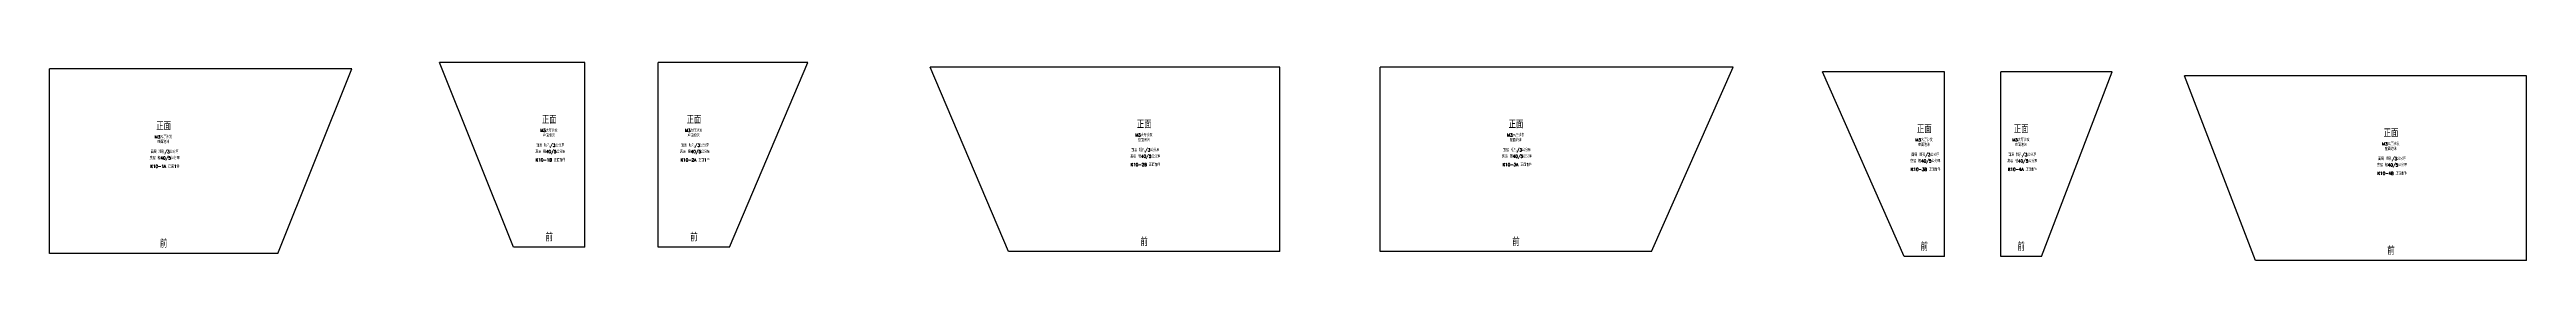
# Model space of a CAD drawing. Header units: millimetres. Extents: x 1725838 to 1745173, y -304752 to -289676.
# Drawn here: x 1738437 to 1745173, y -296276 to -295740 of the extents above; entities that cross this region are included whole.
import ezdxf

# ---------------------------------------------------------------- set-up
doc = ezdxf.new("R2010")
doc.units = ezdxf.units.MM
doc.styles.add('SIMPLEX', font='simplex.shx', dxfattribs={"bigfont": 'gbcbig.shx'})

msp = doc.modelspace()

# ---------------------------------------------------------------- linework, layer by layer
at = {"color": 7, "lineweight": -3}
for p, q in [((1739893.1, -295739.8), (1739497.9, -295739.8)), ((1739699.3, -296239.8), (1739497.9, -295739.8)), ((1739893.1, -296239.8), (1739893.1, -295739.8)), ((1740499.4, -295739.8), (1740092.7, -295739.8)), ((1740092.7, -296239.8), (1740092.7, -295739.8)), ((1740286.5, -296239.8), (1740499.4, -295739.8)), ((1741783, -295752.3), (1740832.2, -295752.3)), ((1741045.1, -296252.3), (1740832.2, -295752.3)), ((1741783, -296252.3), (1741783, -295752.3)), ((1743015.7, -295752.3), (1742056, -295752.3)), ((1742056, -296252.3), (1742056, -295752.3)), ((1742793.9, -296252.3), (1743015.7, -295752.3)), ((1739259.4, -295757.1), (1738437.4, -295757.1)), ((1738437.4, -296257.1), (1738437.4, -295757.1)), ((1739058, -296257.1), (1739259.4, -295757.1)), ((1743590.5, -295765.2), (1743258.7, -295765.2)), ((1743480.5, -296265.2), (1743258.7, -295765.2)), ((1743590.5, -296265.2), (1743590.5, -295765.2)), ((1744046.6, -295765.2), (1743743.9, -295765.2)), ((1743743.9, -296265.2), (1743743.9, -295765.2)), ((1743853.9, -296265.2), (1744046.6, -295765.2)), ((1745172.9, -295776.1), (1744243.2, -295776.1)), ((1744436, -296276.1), (1744243.2, -295776.1)), ((1745172.9, -296276.1), (1745172.9, -295776.1)), ((1739058, -296257.1), (1738437.4, -296257.1)), ((1739893.1, -296239.8), (1739699.3, -296239.8)), ((1740286.5, -296239.8), (1740092.7, -296239.8)), ((1741783, -296252.3), (1741045.1, -296252.3)), ((1742793.9, -296252.3), (1742056, -296252.3)), ((1743590.5, -296265.2), (1743480.5, -296265.2)), ((1743853.9, -296265.2), (1743743.9, -296265.2)), ((1745172.9, -296276.1), (1744436, -296276.1))]:
    msp.add_line(p, q, dxfattribs=at)

# ---------------------------------------------------------------- texts
at = {"color": 1, "attachment_point": 5, "style": 'SIMPLEX'}
for s, insert, char_height in [('正面', (1739796.2, -295895.5), 20), ('正面', (1740189.6, -295895.5), 20), ('\\A1;M3大厅沙发\\P{\\A0;座面泡沫}', (1738746.9, -295947.8), 8), ('正面', (1738747.7, -295912.7), 20), ('\\A1;M3大厅沙发\\P{\\A0;座面泡沫}', (1739795.4, -295930.5), 8), ('\\A1;M3大厅沙发\\P{\\A0;座面泡沫}', (1740188.8, -295930.5), 8), ('\\A1;M3大厅沙发\\P{\\A0;座面泡沫}', (1741413.2, -295943), 8), ('正面', (1741414, -295908), 20), ('\\A1;M3大厅沙发\\P{\\A0;座面泡沫}', (1742424.2, -295943), 8), ('正面', (1742425, -295908), 20), ('\\A1;M3大厅沙发\\P{\\A0;座面泡沫}', (1743534.7, -295955.9), 8), ('正面', (1743535.5, -295920.9), 20), ('\\A1;M3大厅沙发\\P{\\A0;座面泡沫}', (1743798.1, -295955.9), 8), ('正面', (1743798.9, -295920.9), 20), ('正面', (1744804.4, -295931.8), 20), ('K10-1A 正面1件', (1738751.2, -296021.2), 8), ('底层 橙40/5公分厚', (1738750.5, -295999.7), 8), ('面层 粗孔/3公分厚', (1738750.5, -295982.7), 8), ('K10-1B 正面1件', (1739799.6, -296003.9), 8), ('底层 橙40/5公分厚', (1739798.9, -295982.4), 8), ('面层 粗孔/3公分厚', (1739798.9, -295965.4), 8), ('K10-2A 正面1件', (1740193, -296003.9), 8), ('底层 橙40/5公分厚', (1740192.3, -295982.4), 8), ('面层 粗孔/3公分厚', (1740192.3, -295965.4), 8), ('K10-2B 正面1件', (1741417.5, -296016.5), 8), ('底层 橙40/5公分厚', (1741416.8, -295995), 8), ('面层 粗孔/3公分厚', (1741416.8, -295977.9), 8), ('K10-3A 正面1件', (1742428.4, -296016.5), 8), ('底层 橙40/5公分厚', (1742427.7, -295995), 8), ('面层 粗孔/3公分厚', (1742427.7, -295977.9), 8), ('底层 橙40/5公分厚', (1743538.2, -296007.8), 8), ('面层 粗孔/3公分厚', (1743538.2, -295990.8), 8), ('底层 橙40/5公分厚', (1743801.6, -296007.8), 8), ('面层 粗孔/3公分厚', (1743801.6, -295990.8), 8), ('底层 橙40/5公分厚', (1744807.2, -296018.7), 8), ('面层 粗孔/3公分厚', (1744807.2, -296001.7), 8), ('\\A1;M3大厅沙发\\P{\\A0;座面泡沫}', (1744803.6, -295966.8), 8), ('K10-3B 正面1件', (1743538.9, -296029.3), 8), ('K10-4A 正面1件', (1743802.3, -296029.3), 8), ('K10-4B 正面1件', (1744807.9, -296040.2), 8), ('前', (1738747.7, -296231.3), 20), ('前', (1739796.2, -296214), 20), ('前', (1740189.6, -296214), 20), ('前', (1741414, -296226.6), 20), ('前', (1742425, -296226.6), 20), ('前', (1743535.5, -296239.4), 20), ('前', (1743798.9, -296239.4), 20), ('前', (1744804.4, -296250.3), 20)]:
    msp.add_mtext(s, dxfattribs=dict(at, insert=insert, char_height=char_height))

doc.saveas('drawing.dxf')
